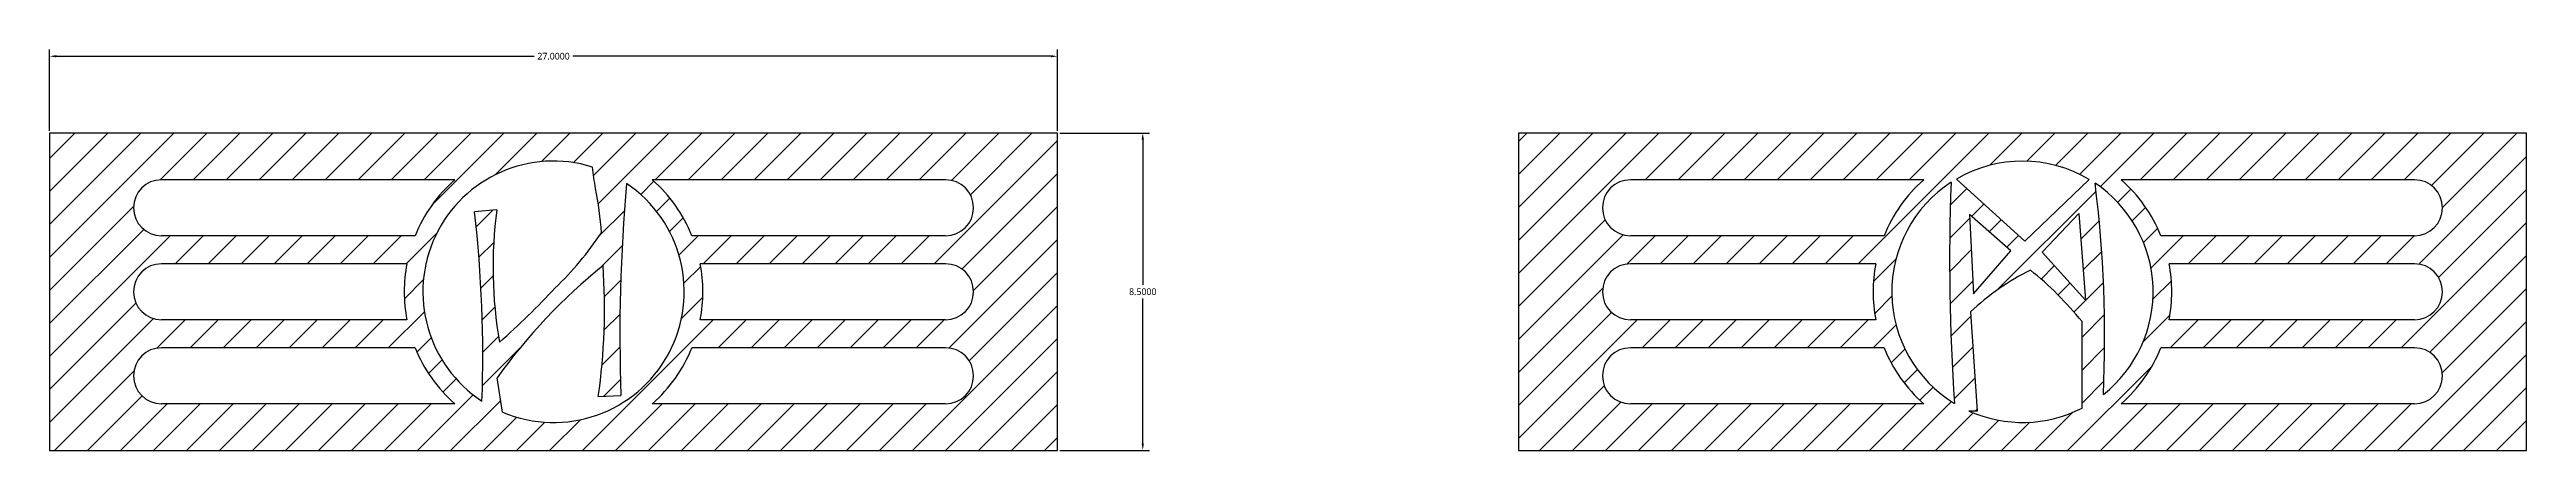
# Model space of a CAD drawing. Header units: centimetres. Extents: x 0 to 362, y 0 to 80.
# Drawn here: x 132.7 to 199, y 69.2 to 79.9 of the extents above; entities that cross this region are included whole.
import ezdxf

# ---------------------------------------------------------------- set-up
doc = ezdxf.new("R2010")
doc.units = ezdxf.units.CM
doc.header["$MEASUREMENT"] = 0
doc.styles.get("Standard").update_dxf_attribs({"font": 'malgun.ttf'})
doc.dimstyles.get("Standard").update_dxf_attribs({"dimtxt": 0.18, "dimasz": 0.18, "dimexe": 0.18, "dimexo": 0.0625, "dimgap": 0.09, "dimtad": 0, "dimtih": 1, "dimtoh": 1, "dimdec": 4, "dimzin": 0, "dimdsep": 46, "dimtxsty": 'Standard', "dimcen": 0.09, "dimadec": 0, "dimazin": 0, "dimtfac": 1, "dimtdec": 4, "dimtofl": 0, "dimtmove": 0, "dimatfit": 3, "dimfxl": 1, "dimtolj": 1, "dimtzin": 0, "dimarcsym": 0})

msp = doc.modelspace()

# ---------------------------------------------------------------- blocks, each defined once
blk = doc.blocks.new('*D4')
at = {"color": 0, "lineweight": -2, "transparency": 16777216}
for p, q in [((132.656, 77.715), (132.656, 79.891)), ((132.836, 79.711), (145.637, 79.711)), ((159.476, 79.711), (146.675, 79.711)), ((159.656, 77.715), (159.656, 79.891))]:
    blk.add_line(p, q, dxfattribs=at)
at = {"color": 0, "transparency": 16777216}
for points in [[(132.836, 79.741), (132.836, 79.681), (132.656, 79.711)], [(159.476, 79.741), (159.476, 79.681), (159.656, 79.711)]]:
    blk.add_solid(points, dxfattribs=at)
at = {"layer": 'Defpoints', "color": 0, "transparency": 16777216}
for p in [(132.656, 79.711), (132.656, 77.653), (159.656, 77.653)]:
    blk.add_point(p, dxfattribs=at)
at = {"color": 0, "transparency": 16777216, "insert": (146.156, 79.711), "char_height": 0.18, "attachment_point": 5}
blk.add_mtext('\\A1;27.0000', dxfattribs=at)
blk = doc.blocks.new('*D5')
at = {"color": 0, "lineweight": -2, "transparency": 16777216}
for p, q in [((159.718, 77.653), (162.118, 77.653)), ((161.938, 77.473), (161.938, 73.586)), ((161.938, 69.333), (161.938, 73.22)), ((159.718, 69.153), (162.118, 69.153))]:
    blk.add_line(p, q, dxfattribs=at)
at = {"color": 0, "transparency": 16777216}
for points in [[(161.908, 77.473), (161.968, 77.473), (161.938, 77.653)], [(161.908, 69.333), (161.968, 69.333), (161.938, 69.153)]]:
    blk.add_solid(points, dxfattribs=at)
at = {"layer": 'Defpoints', "color": 0, "transparency": 16777216}
for p in [(159.656, 77.653), (161.938, 77.653), (159.656, 69.153)]:
    blk.add_point(p, dxfattribs=at)
at = {"color": 0, "transparency": 16777216, "insert": (161.938, 73.403), "char_height": 0.18, "attachment_point": 5}
blk.add_mtext('\\A1;8.5000', dxfattribs=at)

# ---------------------------------------------------------------- dimensions: what is measured, and where the dimension line sits
dim = msp.add_linear_dim(base=(132.65591, 79.71071), p1=(159.65591, 77.65287), p2=(132.65591, 77.65287), dimstyle='Standard')
dim.commit()
dim.dimension.update_dxf_attribs({"geometry": '*D4', "text_midpoint": (146.15591, 79.71071)})
dim = msp.add_linear_dim(base=(161.93821, 77.65287), p1=(159.65591, 69.15287), p2=(159.65591, 77.65287), angle=90, dimstyle='Standard')
dim.commit()
dim.dimension.update_dxf_attribs({"geometry": '*D5', "text_midpoint": (161.93821, 73.40287)})

# ---------------------------------------------------------------- hatches: boundary and pattern name
h = msp.add_hatch()
h.set_pattern_fill('ANSI31', color=256, scale=5)
h.paths.add_polyline_path([(159.65591, 77.65287), (132.65591, 77.65287), (132.65591, 69.15287), (159.65591, 69.15287)])
h.paths.add_polyline_path([(156.65591, 74.90287), (149.86401, 74.90287, 0.11643831), (148.80166, 76.40287), (156.65591, 76.40287, -1)], flags=16)
h.paths.add_polyline_path([(156.65591, 72.65287), (150.08497, 72.65287, 0.09458878), (150.08497, 74.15287), (156.65591, 74.15287, -1)], flags=16)
h.paths.add_polyline_path([(156.65591, 70.40287), (148.80166, 70.40287, 0.11643831), (149.86401, 71.90287), (156.65591, 71.90287, -1)], flags=16)
h.paths.add_polyline_path([(144.79119, 70.1799), (144.64543, 71.09935, -0.06764165), (147.48103, 74.10393, -0.05296396), (147.35421, 70.59698), (147.96074, 70.62517, -0.0305693), (148.11081, 76.30603, -0.90829109)], flags=16)
h.paths.add_polyline_path([(147.43766, 74.97993, -0.05415272), (146.19855, 73.50712, -0.02574645), (144.70597, 72.05306, -0.07564579), (144.63556, 75.59884), (144.0414, 75.54299, -0.03687293), (144.23876, 70.47464, -0.87007589), (147.19768, 76.74423, -0.00065467), (147.27724, 76.17101, -0.03617592)], flags=16)
h.paths.add_polyline_path([(143.51016, 76.40287, 0.11643831), (142.44781, 74.90287), (135.65591, 74.90287, -1), (135.65591, 76.40287)], flags=16)
h.paths.add_polyline_path([(143.51016, 70.40287), (135.65591, 70.40287, -1), (135.65591, 71.90287), (142.44781, 71.90287, 0.11643831)], flags=16)
h.paths.add_polyline_path([(142.22685, 74.15287, 0.09458878), (142.22685, 72.65287), (135.65591, 72.65287, -1), (135.65591, 74.15287)], flags=16)
h.paths.add_polyline_path([(199, 77.65287), (172, 77.65287), (172, 69.15287), (199, 69.15287)])
h.paths.add_polyline_path([(175, 76.40287), (182.85425, 76.40287, 0.11643831), (181.7919, 74.90287), (175, 74.90287, -1)], flags=16)
h.paths.add_polyline_path([(175, 74.15287), (181.57094, 74.15287, 0.09458878), (181.57094, 72.65287), (175, 72.65287, -1)], flags=16)
h.paths.add_polyline_path([(175, 71.90287), (181.7919, 71.90287, 0.11643831), (182.85425, 70.40287), (175, 70.40287, -1)], flags=16)
h.paths.add_polyline_path([(183.58848, 76.33478, 0.02585583), (183.67765, 70.41472, -0.55157177)], flags=16)
h.paths.add_polyline_path([(183.73173, 76.42334, -0.27269376), (187.28519, 76.41336), (185.56414, 74.75473)], flags=16)
h.paths.add_polyline_path([(184.08057, 75.46821), (185.19126, 74.50105), (184.19164, 73.35156)], flags=16)
h.paths.add_polyline_path([(184.10431, 72.86487, -0.07072859), (185.7148, 73.98265, -0.05270306), (187.09523, 72.60326), (187.09523, 70.28754, -0.22748342), (184.06818, 70.20914), (184.28678, 70.20914)], flags=16)
h.paths.add_polyline_path([(186.02428, 74.46142), (187.00803, 75.49992), (187.1905, 73.17715)], flags=16)
h.paths.add_polyline_path([(187.44439, 76.31308, -0.509534), (187.66686, 70.65428, 0.04267704)], flags=16)
h.paths.add_polyline_path([(188.14575, 76.40287), (196, 76.40287, -1), (196, 74.90287), (189.2081, 74.90287, 0.11643831)], flags=16)
h.paths.add_polyline_path([(188.14575, 70.40287, 0.11643831), (189.2081, 71.90287), (196, 71.90287, -1), (196, 70.40287)], flags=16)
h.paths.add_polyline_path([(189.42906, 74.15287), (196, 74.15287, -1), (196, 72.65287), (189.42906, 72.65287, 0.09458878)], flags=16)

# ---------------------------------------------------------------- linework, layer by layer
for p, q in [((132.65591, 77.65287), (132.65591, 69.15287)), ((159.65591, 77.65287), (132.65591, 77.65287)), ((159.65591, 69.15287), (159.65591, 77.65287)), ((172, 77.65287), (172, 69.15287)), ((199, 77.65287), (172, 77.65287)), ((199, 69.15287), (199, 77.65287)), ((143.51016, 76.40287), (135.65591, 76.40287)), ((156.65591, 76.40287), (148.80166, 76.40287)), ((182.85425, 76.40287), (175, 76.40287)), ((183.73173, 76.42334), (185.56414, 74.75473)), ((185.56414, 74.75473), (187.28519, 76.41336)), ((196, 76.40287), (188.14575, 76.40287)), ((144.63556, 75.59884), (144.0414, 75.54299)), ((184.08057, 75.46821), (184.19164, 73.35156)), ((185.19126, 74.50105), (184.08057, 75.46821)), ((186.02428, 74.46142), (187.00803, 75.49992)), ((187.00803, 75.49992), (187.1905, 73.17715)), ((142.44781, 74.90287), (135.65591, 74.90287)), ((156.65591, 74.90287), (149.86401, 74.90287)), ((181.7919, 74.90287), (175, 74.90287)), ((184.19164, 73.35156), (185.19126, 74.50105)), ((187.1905, 73.17715), (186.02428, 74.46142)), ((196, 74.90287), (189.2081, 74.90287)), ((142.22685, 74.15287), (135.65591, 74.15287)), ((156.65591, 74.15287), (150.08497, 74.15287)), ((181.57094, 74.15287), (175, 74.15287)), ((196, 74.15287), (189.42906, 74.15287)), ((142.22685, 72.65287), (135.65591, 72.65287)), ((156.65591, 72.65287), (150.08497, 72.65287)), ((181.57094, 72.65287), (175, 72.65287)), ((184.10431, 72.86487), (184.28678, 70.20914)), ((187.09523, 70.28754), (187.09523, 72.60326)), ((196, 72.65287), (189.42906, 72.65287)), ((142.44781, 71.90287), (135.65591, 71.90287)), ((156.65591, 71.90287), (149.86401, 71.90287)), ((181.7919, 71.90287), (175, 71.90287)), ((196, 71.90287), (189.2081, 71.90287)), ((144.79119, 70.1799), (144.64543, 71.09935)), ((143.51016, 70.40287), (135.65591, 70.40287)), ((147.35421, 70.59698), (147.96074, 70.62517)), ((156.65591, 70.40287), (148.80166, 70.40287)), ((182.85425, 70.40287), (175, 70.40287)), ((196, 70.40287), (188.14575, 70.40287)), ((184.28678, 70.20914), (184.06818, 70.20914)), ((132.65591, 69.15287), (159.65591, 69.15287)), ((172, 69.15287), (199, 69.15287))]:
    msp.add_line(p, q)
for centre, radius, start, end in [((135.65591, 75.65287), 0.75, 90, 270), ((146.15591, 73.40287), 4, 131.4096221, 157.9756872), ((146.15591, 73.40287), 3.5, 72.6836466, 236.7866219), ((146.15591, 73.40287), 3.5, 247.0505114, 56.0448663), ((-71.66146, 46.07653), 220.99736, 7.8266125, 7.9766518), ((194.45121, 72.23941), 46.51848, 174.9848354, 181.9886211), ((146.15591, 73.40287), 4, 22.0243128, 48.5903779), ((156.65591, 75.65287), 0.75, 270, 90), ((175, 75.65287), 0.75, 90, 270), ((185.5, 73.40287), 4, 131.4096221, 157.9756872), ((185.5, 73.40287), 3.5, 123.1031033, 238.6226572), ((240.83586, 74.23629), 57.28583, 177.9006804, 183.82508), ((185.5, 73.40287), 3.5, 59.3325669, 120.3458935), ((154.46701, 72.18285), 33.23502, 357.3638746, 7.1388008), ((185.5, 73.40287), 3.5, 308.2505595, 56.2521159), ((185.5, 73.40287), 4, 22.0243128, 48.5903779), ((196, 75.65287), 0.75, 270, 90), ((139.13705, 74.46829), 8.31636, 3.5271707, 11.8144662), ((109.82314, 71.67255), 34.43645, 358.0065033, 6.4533295), ((156.32205, 74.05731), 11.78772, 172.4856971, 189.7894799), ((140.03874, 79.9472), 8.91167, 313.7257214, 326.1245011), ((135.65591, 73.40287), 0.75, 90, 270), ((146.15591, 73.40287), 4, 169.1930771, 190.8069229), ((157.11718, 62.16936), 15.33914, 128.917929, 144.3966751), ((130.91061, 72.94739), 16.61073, 351.8653744, 3.9924879), ((146.15591, 73.40287), 4, 349.1930771, 10.8069229), ((156.65591, 73.40287), 0.75, 270, 90), ((175, 73.40287), 0.75, 90, 270), ((185.5, 73.40287), 4, 169.1930771, 190.8069229), ((188.84075, 67.75972), 6.96394, 116.671609, 132.8544596), ((179.87996, 66.76301), 9.28271, 38.987737, 51.0552232), ((185.5, 73.40287), 4, 349.1930771, 10.8069229), ((196, 73.40287), 0.75, 270, 90), ((131.3426, 87.26352), 20.24691, 311.3013998, 317.2007478), ((135.65591, 71.15287), 0.75, 90, 270), ((146.15591, 73.40287), 4, 202.0243128, 228.5903779), ((146.15591, 73.40287), 4, 311.4096221, 337.9756872), ((156.65591, 71.15287), 0.75, 270, 90), ((175, 71.15287), 0.75, 90, 270), ((185.5, 73.40287), 4, 202.0243128, 228.5903779), ((185.5, 73.40287), 4, 311.4096221, 337.9756872), ((196, 71.15287), 0.75, 270, 90), ((185.5, 73.40287), 3.5, 245.8521518, 297.1151292)]:
    msp.add_arc(centre, radius, start, end)

msp.set_redraw_order([(e.dxf.handle, doc.entitydb.next_handle()) for e in msp.query("TEXT MTEXT ATTDEF DIMENSION ARC_DIMENSION")])  # texts and dimensions are drawn at this point

doc.saveas('drawing.dxf')
